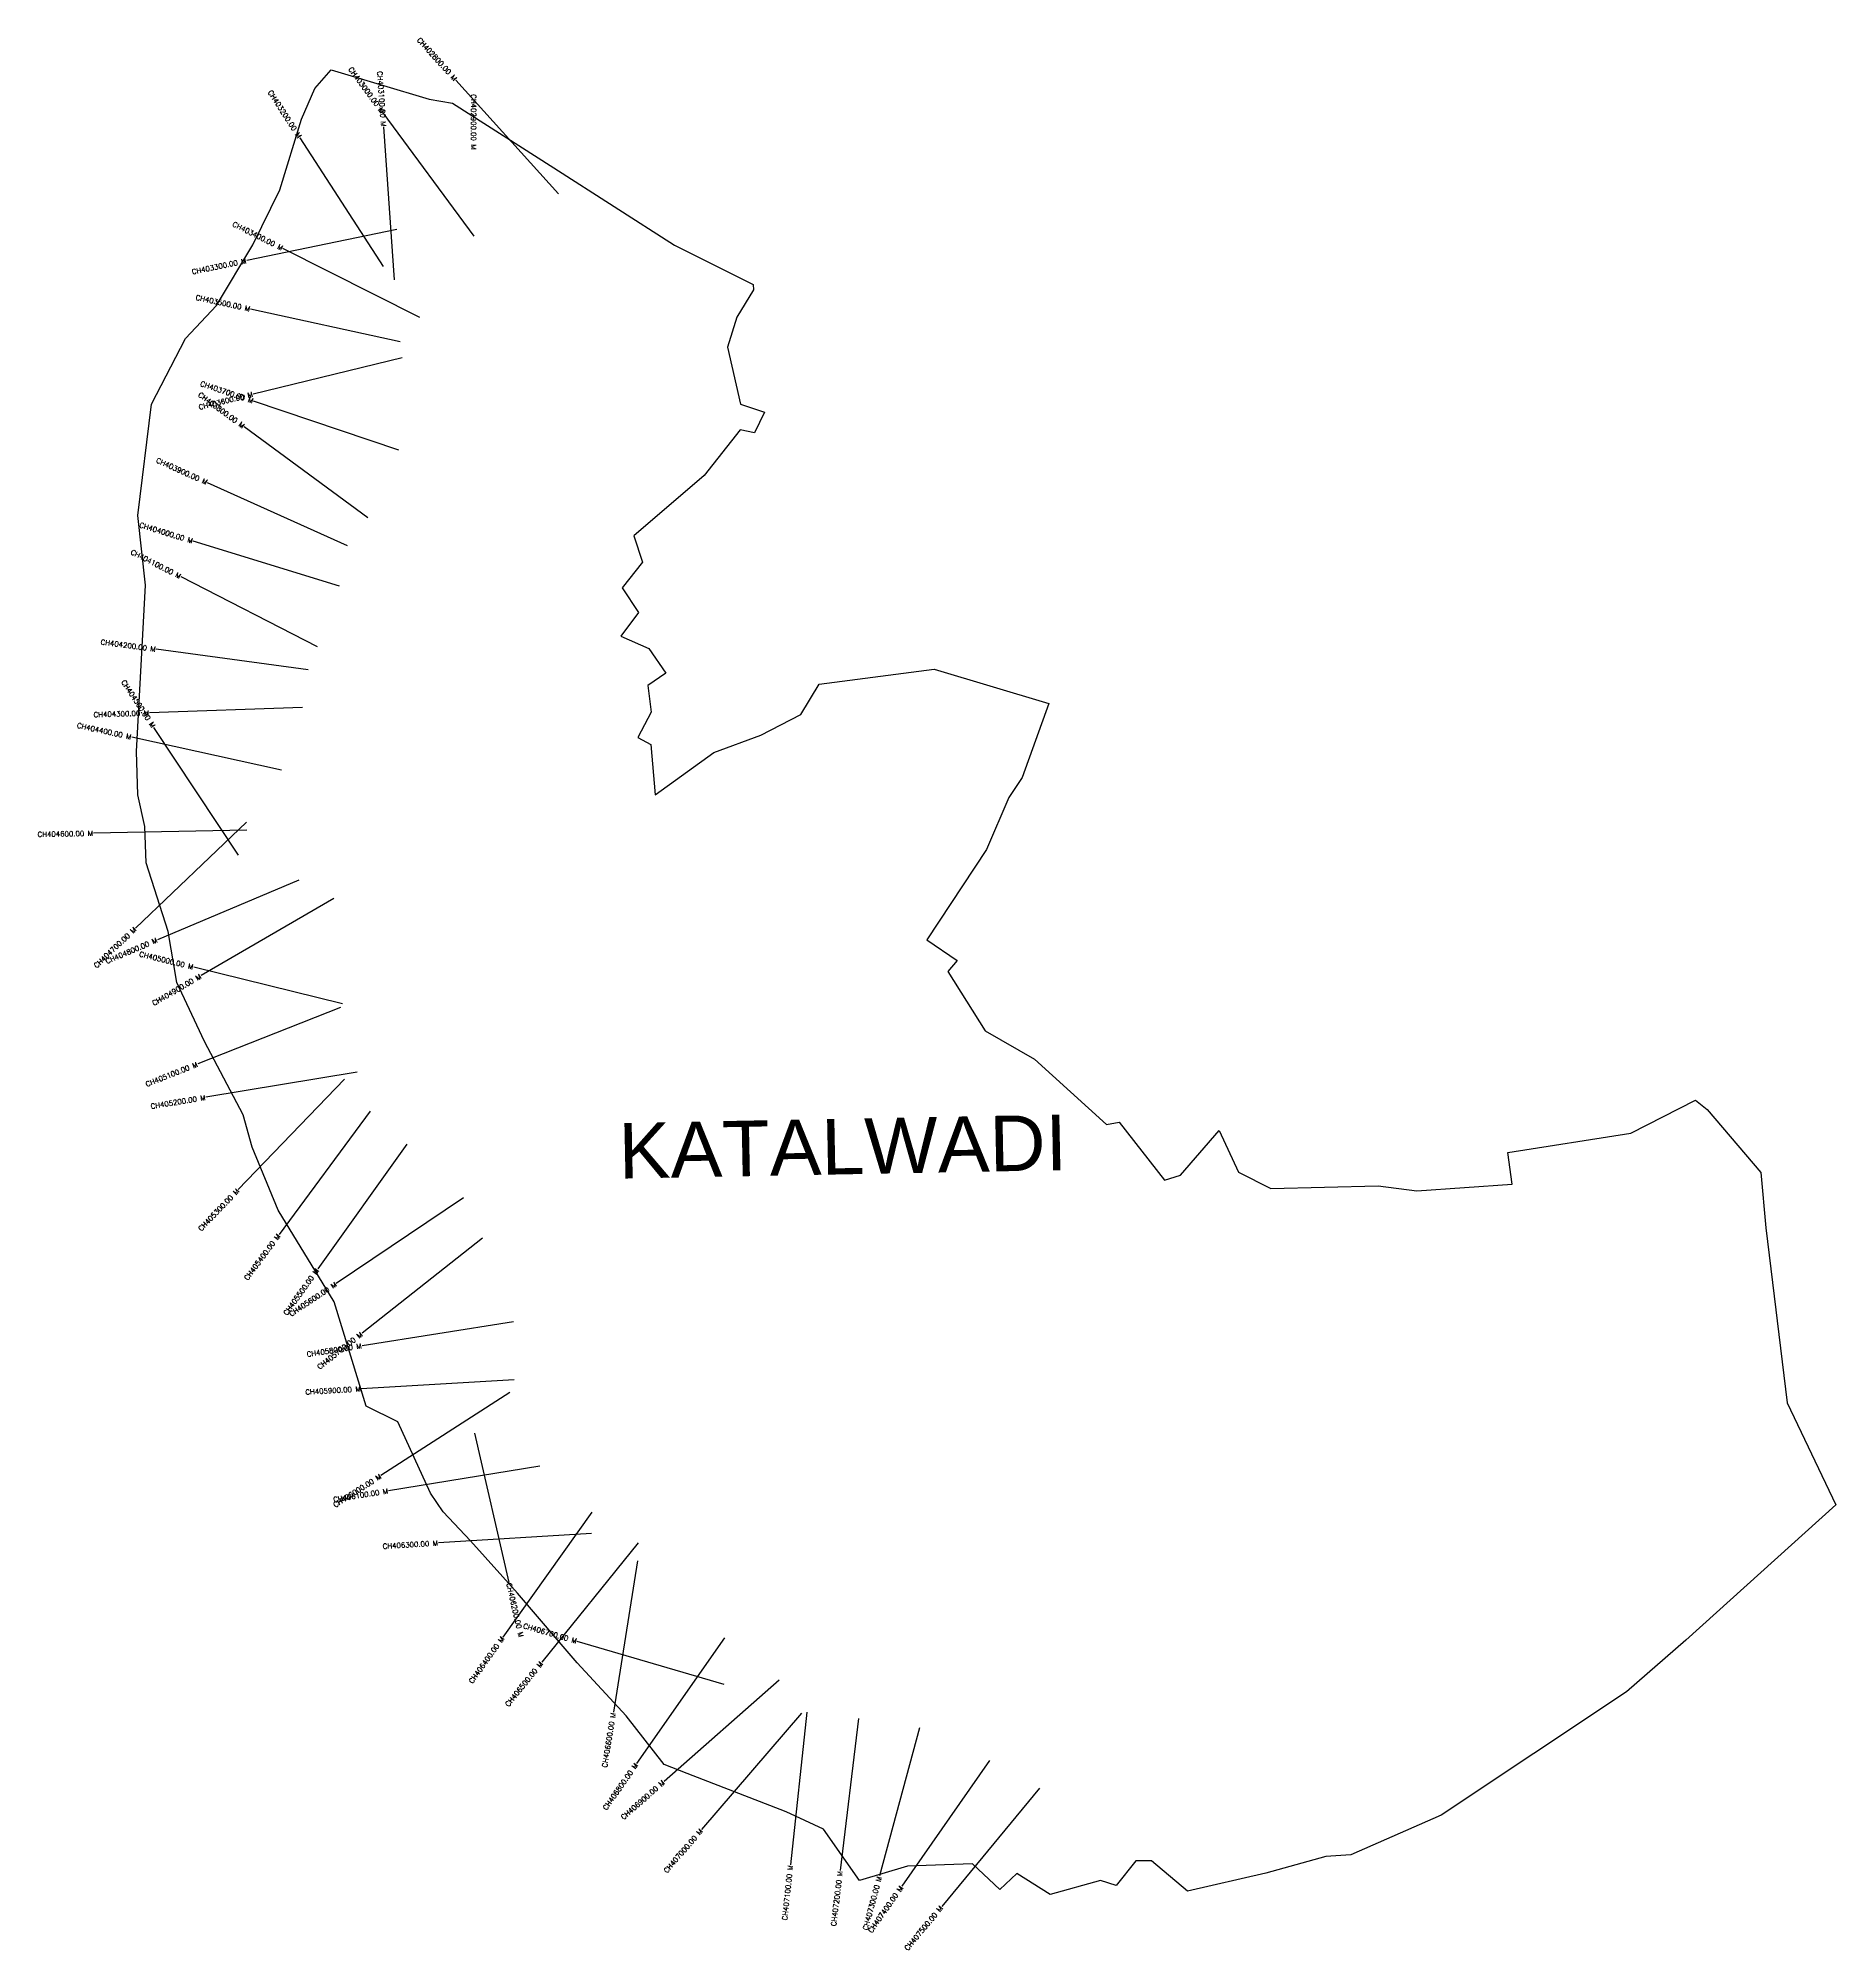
# Model space of a CAD drawing. Header units: metres. Extents: x 302061 to 305579, y 1939913 to 1943654.
import ezdxf
from ezdxf.enums import TextEntityAlignment as Align

# ---------------------------------------------------------------- set-up
doc = ezdxf.new("R2010")
doc.units = ezdxf.units.M
for name, color, linetype in [('CS', 134, 'Continuous'), ('CSMark', 6, 'Continuous'), ('VILLAGE NAME', 250, 'Continuous')]:
    doc.layers.add(name, color=color, linetype=linetype)
doc.styles.get("Standard").update_dxf_attribs({"font": 'simplex.shx'})

msp = doc.modelspace()

# ---------------------------------------------------------------- linework, layer by layer
at = {"color": 6, "flags": 128}
msp.add_lwpolyline([(302633.8, 1943592.3), (302825.4, 1943534.8), (302871.6, 1943527.3), (303069.8, 1943400.5), (303305.9, 1943249.5), (303459.9, 1943172.3), (303460.6, 1943162.1), (303427.8, 1943108.3), (303409.7, 1943049.6), (303434.8, 1942938), (303481.8, 1942922.5), (303462.4, 1942881.7), (303434.3, 1942887.6), (303363.7, 1942798.7), (303226.5, 1942680.2), (303243.1, 1942628.7), (303203.7, 1942578.4), (303235.1, 1942530.5), (303200.8, 1942484.1), (303255.8, 1942459.9), (303289.1, 1942411.4), (303253.5, 1942387.7), (303260.2, 1942335.1), (303234, 1942285.9), (303259.7, 1942272.2), (303268.3, 1942173.4), (303382.7, 1942256.2), (303474.6, 1942290.6), (303553.3, 1942330.9), (303589.3, 1942390.4), (303814.4, 1942419.4), (304038.7, 1942352.3), (303986.2, 1942207.4), (303960.5, 1942168.6), (303916.5, 1942066.8), (303800, 1941889.5), (303859.4, 1941849.4), (303841, 1941828), (303914, 1941711.4), (304010.7, 1941656.1), (304151.4, 1941528), (304176.1, 1941532.7), (304265.1, 1941419.1), (304296.2, 1941428.8), (304372.2, 1941516.7), (304409.9, 1941435.3), (304473.3, 1941403.3), (304683.3, 1941408.1), (304759, 1941398.5), (304945.7, 1941411.4), (304936.8, 1941473.3), (305177.5, 1941511.6), (305304.5, 1941575.7), (305327, 1941557.6), (305432.2, 1941434.6), (305442, 1941326), (305483.3, 1940983.6), (305578.7, 1940783.6), (305285.5, 1940518.8), (305169.3, 1940418), (304806.7, 1940176.5), (304629.5, 1940098.7), (304580.6, 1940095.5), (304463.3, 1940063.1), (304310.2, 1940028), (304239.5, 1940087.3), (304208.6, 1940087.4), (304170.2, 1940038.9), (304139.7, 1940048.8), (304041.3, 1940021), (303976.2, 1940062.4), (303942.5, 1940031.1), (303889.4, 1940081.1), (303761.9, 1940076.9), (303668, 1940048.5), (303597.7, 1940148.9), (303524.6, 1940183.2), (303330.9, 1940258.2), (303285.5, 1940275.7), (303211, 1940371), (303115.4, 1940475), (302998.9, 1940610.8), (302906.4, 1940713.4), (302853.1, 1940770.3), (302828.1, 1940807), (302764.4, 1940946.4), (302702.2, 1940977.1), (302639.8, 1941181.3), (302530.4, 1941360.5), (302479.1, 1941484.1), (302461.9, 1941547.3), (302385.9, 1941690.5), (302332.1, 1941806.1), (302315, 1941906), (302271.5, 1942040.6), (302269.2, 1942111.4), (302255.6, 1942173.8), (302252.6, 1942258.3), (302270.4, 1942584.1), (302255.6, 1942720), (302282.2, 1942937.8), (302349.1, 1943066.8), (302409.2, 1943131), (302480.3, 1943250.1), (302533.1, 1943357.4), (302576.1, 1943495.6), (302601.7, 1943556.1), (302633.8, 1943592.3)], dxfattribs=at)
at = {"layer": 'CS'}
for p, q in [((303079.1, 1943349.5), (302878.1, 1943572.2)), ((302913.6, 1943266.6), (302735.8, 1943508.2)), ((302757.9, 1943181.4), (302736.7, 1943480.6)), ((302736, 1943207.5), (302573, 1943459.4)), ((302762.3, 1943280.1), (302468.6, 1943219.1)), ((302807.7, 1943108), (302539.5, 1943242.6)), ((302769.1, 1943060.3), (302476, 1943124.1)), ((302772.6, 1943029.1), (302481.2, 1942957.7)), ((302766.3, 1942848.1), (302482, 1942943.9)), ((302705.4, 1942715.9), (302463.6, 1942893.5)), ((302665.6, 1942661), (302392, 1942784.2)), ((302650.4, 1942581.7), (302363.6, 1942669.9)), ((302607.2, 1942463.4), (302340.1, 1942599.9)), ((302588.6, 1942418.3), (302291.3, 1942458.3)), ((302578.1, 1942344.1), (302278.3, 1942334)), ((302536.6, 1942221.9), (302243.6, 1942286.3)), ((302452.6, 1942055.4), (302287.1, 1942305.6)), ((302468.6, 1942104.5), (302168.7, 1942098.3)), ((302467.9, 1942119.8), (302250.8, 1941912.7)), ((302570.3, 1942006.6), (302293.9, 1941889.9)), ((302638.8, 1941970.3), (302379.4, 1941819.7)), ((302656.1, 1941764.2), (302364.9, 1941836.1)), ((302651.9, 1941757.3), (302372.9, 1941646.8)), ((302684.8, 1941630.4), (302388.8, 1941581.5)), ((302659.8, 1941617.3), (302452, 1941401)), ((302709.9, 1941554.6), (302531.8, 1941313.2)), ((302782.2, 1941489.5), (302607.5, 1941245.7)), ((302892.9, 1941384.8), (302644, 1941217.3)), ((302929.8, 1941305.7), (302694.3, 1941119.9)), ((302990.6, 1941142.1), (302694.3, 1941095.4)), ((302992, 1941028.4), (302692.5, 1941011)), ((302983.8, 1941003.7), (302731.4, 1940841.5)), ((302914.1, 1940924.1), (302981.5, 1940631.7)), ((303042.2, 1940859.3), (302746, 1940811.4)), ((303143.9, 1940769.7), (302970, 1940525.2)), ((303143.4, 1940727.6), (302844, 1940709.3)), ((303234.6, 1940709.5), (303046.1, 1940476)), ((303233.4, 1940674.2), (303186.2, 1940378)), ((303403.1, 1940432.2), (303115.2, 1940516.7)), ((303403.7, 1940523.6), (303231.7, 1940277.8)), ((303510.9, 1940440.5), (303285.4, 1940242.7)), ((303554.3, 1940376.1), (303358.8, 1940148.5)), ((303564.7, 1940377.9), (303532.9, 1940079.6)), ((303666, 1940365.9), (303630.2, 1940068)), ((303785.2, 1940347.2), (303707.4, 1940057.5)), ((303922.5, 1940283.5), (303750.7, 1940037.5)), ((304020.1, 1940229.1), (303828.8, 1939998))]:
    msp.add_line(p, q, dxfattribs=at)

# ---------------------------------------------------------------- texts
at = {"layer": 'CSMark'}
for s, rotation, p in [('CH402800.00 M', 312.0507, (302877.5, 1943573)), ('CH403000.00 M', 306.355, (302735.2, 1943509)), ('CH403100.00 M', 274.0515, (302736.6, 1943481.6)), ('CH403200.00 M', 302.9125, (302572.5, 1943460.2)), ('CH403400.00 M', 333.3586, (302538.6, 1943243)), ('CH403300.00 M', 11.7343, (302467.6, 1943218.9)), ('CH403500.00 M', 347.7345, (302475, 1943124.3)), ('CH403800.00 M', 323.6974, (302462.8, 1942894.1)), ('CH403600.00 M', 13.7714, (302480.2, 1942957.5)), ('CH403700.00 M', 341.3803, (302481, 1942944.2)), ('CH403900.00 M', 335.7671, (302391.1, 1942784.6)), ('CH404000.00 M', 342.8941, (302362.7, 1942670.2)), ('CH404100.00 M', 332.9225, (302339.2, 1942600.4)), ('CH404200.00 M', 352.3279, (302290.3, 1942458.4)), ('CH404500.00 M', 303.5007, (302286.5, 1942306.4)), ('CH404400.00 M', 347.6029, (302242.6, 1942286.5)), ('CH404300.00 M', 1.9373, (302277.3, 1942333.9)), ('CH404600.00 M', 1.1863, (302167.7, 1942098.3)), ('CH404700.00 M', 43.6439, (302250.1, 1941912)), ('CH404800.00 M', 22.8985, (302293, 1941889.5)), ('CH405000.00 M', 346.1419, (302363.9, 1941836.3)), ('CH404900.00 M', 30.1452, (302378.5, 1941819.2)), ('CH405100.00 M', 21.6007, (302372, 1941646.5)), ('CH405200.00 M', 9.3841, (302387.8, 1941581.3)), ('CH405300.00 M', 46.1421, (302451.3, 1941400.3)), ('CH405400.00 M', 53.5681, (302531.2, 1941312.4)), ('CH405500.00 M', 54.3726, (302606.9, 1941244.8)), ('CH405600.00 M', 33.9404, (302643.1, 1941216.7)), ('CH405700.00 M', 38.2752, (302693.5, 1941119.3)), ('CH405800.00 M', 8.9504, (302693.3, 1941095.2)), ('CH405900.00 M', 3.3296, (302691.6, 1941010.9)), ('CH406100.00 M', 9.1805, (302745.1, 1940811.3)), ('CH406000.00 M', 32.7232, (302730.6, 1940840.9)), ('CH406300.00 M', 3.4824, (302843, 1940709.3)), ('CH406700.00 M', 343.6414, (303114.3, 1940517)), ('CH406400.00 M', 54.5954, (302969.5, 1940524.4)), ('CH406500.00 M', 51.087, (303045.5, 1940475.3)), ('CH406600.00 M', 80.9547, (303186, 1940377)), ('CH406800.00 M', 55.0219, (303231.1, 1940277)), ('CH406900.00 M', 41.2475, (303284.6, 1940242.1)), ('CH407000.00 M', 49.3419, (303358.2, 1940147.7)), ('CH407100.00 M', 83.9203, (303532.8, 1940078.6)), ('CH407200.00 M', 83.1346, (303630, 1940067)), ('CH407300.00 M', 74.9611, (303707.1, 1940056.5)), ('CH407400.00 M', 55.081, (303750.2, 1940036.7)), ('CH407500.00 M', 50.3734, (303828.2, 1939997.2))]:
    msp.add_text(s, height=10, rotation=rotation, dxfattribs=at).set_placement(p, align=Align.MIDDLE_RIGHT)
for s, rotation, p in [('CH402900.00 M', 270, (302912.7, 1943544.7)), ('CH406200.00 M', 282.9862, (302981.7, 1940630.8))]:
    msp.add_text(s, height=10, rotation=rotation, dxfattribs=at).set_placement(p, align=Align.MIDDLE_LEFT)
at = {"layer": 'VILLAGE NAME', "insert": (303195.4, 1941531), "char_height": 108.748, "attachment_point": 1, "rotation": 1.1028}
msp.add_mtext_dynamic_manual_height_columns('{\\fArial|b0|i0|c0|p34;KATALWADI}', width=1571.314, gutter_width=543.7, heights=[0], dxfattribs=at)

doc.saveas('drawing.dxf')
